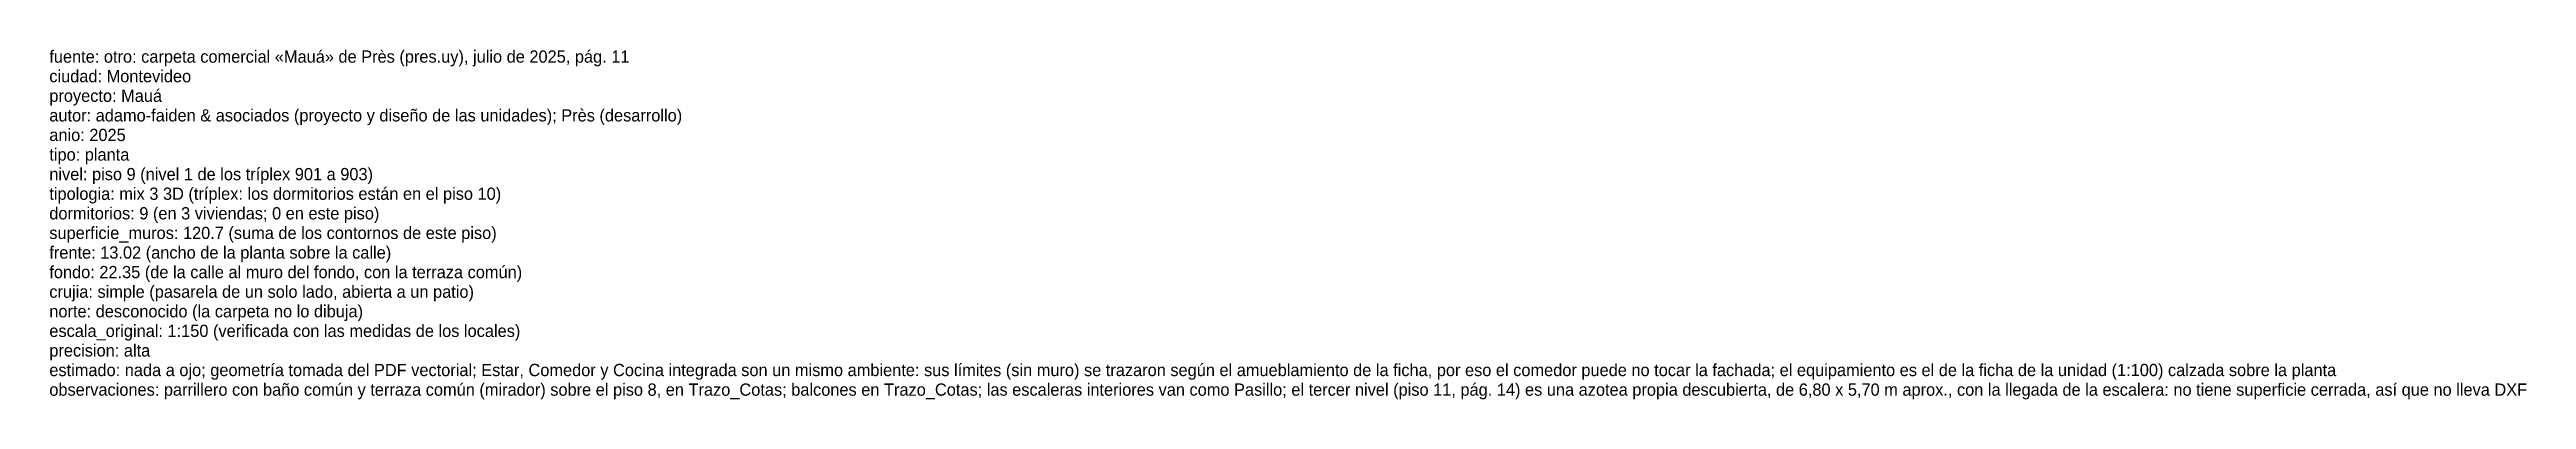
# Model space of a CAD drawing. Header units: metres. Extents: x 0 to 74.5, y 0 to 13.3.
# Drawn here: x 23.9 to 74.5, y 6.1 to 13.3 of the extents above; entities that cross this region are included whole.
import ezdxf

# ---------------------------------------------------------------- set-up
doc = ezdxf.new("R2010")
doc.units = ezdxf.units.M
doc.layers.add('Trazo_Datos', color=7, linetype='Continuous')

msp = doc.modelspace()

# ---------------------------------------------------------------- texts
at = {"layer": 'Trazo_Datos'}
for s, p in [('fuente: otro: carpeta comercial «Mauá» de Près (pres.uy), julio de 2025, pág. 11', (23.85, 13.02)), ('ciudad: Montevideo', (23.85, 12.62)), ('proyecto: Mauá', (23.85, 12.22)), ('autor: adamo-faiden & asociados (proyecto y diseño de las unidades); Près (desarrollo)', (23.85, 11.82)), ('anio: 2025', (23.85, 11.42)), ('tipo: planta', (23.85, 11.02)), ('nivel: piso 9 (nivel 1 de los tríplex 901 a 903)', (23.85, 10.62)), ('tipologia: mix 3 3D (tríplex: los dormitorios están en el piso 10)', (23.85, 10.22)), ('superficie_muros: 120.7 (suma de los contornos de este piso)', (23.85, 9.42)), ('dormitorios: 9 (en 3 viviendas; 0 en este piso)', (23.85, 9.82)), ('frente: 13.02 (ancho de la planta sobre la calle)', (23.85, 9.02)), ('fondo: 22.35 (de la calle al muro del fondo, con la terraza común)', (23.85, 8.62)), ('crujia: simple (pasarela de un solo lado, abierta a un patio)', (23.85, 8.22)), ('escala_original: 1:150 (verificada con las medidas de los locales)', (23.85, 7.42)), ('norte: desconocido (la carpeta no lo dibuja)', (23.85, 7.82)), ('precision: alta', (23.85, 7.02)), ('estimado: nada a ojo; geometría tomada del PDF vectorial; Estar, Comedor y Cocina integrada son un mismo ambiente: sus límites (sin muro) se trazaron según el amueblamiento de la ficha, por eso el comedor puede no tocar la fachada; el equipamiento es el de la ficha de la unidad (1:100) calzada sobre la planta', (23.85, 6.62)), ('observaciones: parrillero con baño común y terraza común (mirador) sobre el piso 8, en Trazo_Cotas; balcones en Trazo_Cotas; las escaleras interiores van como Pasillo; el tercer nivel (piso 11, pág. 14) es una azotea propia descubierta, de 6,80 x 5,70 m aprox., con la llegada de la escalera: no tiene superficie cerrada, así que no lleva DXF', (23.85, 6.22))]:
    msp.add_text(s, height=0.25, dxfattribs=at).set_placement(p)

doc.saveas('drawing.dxf')
